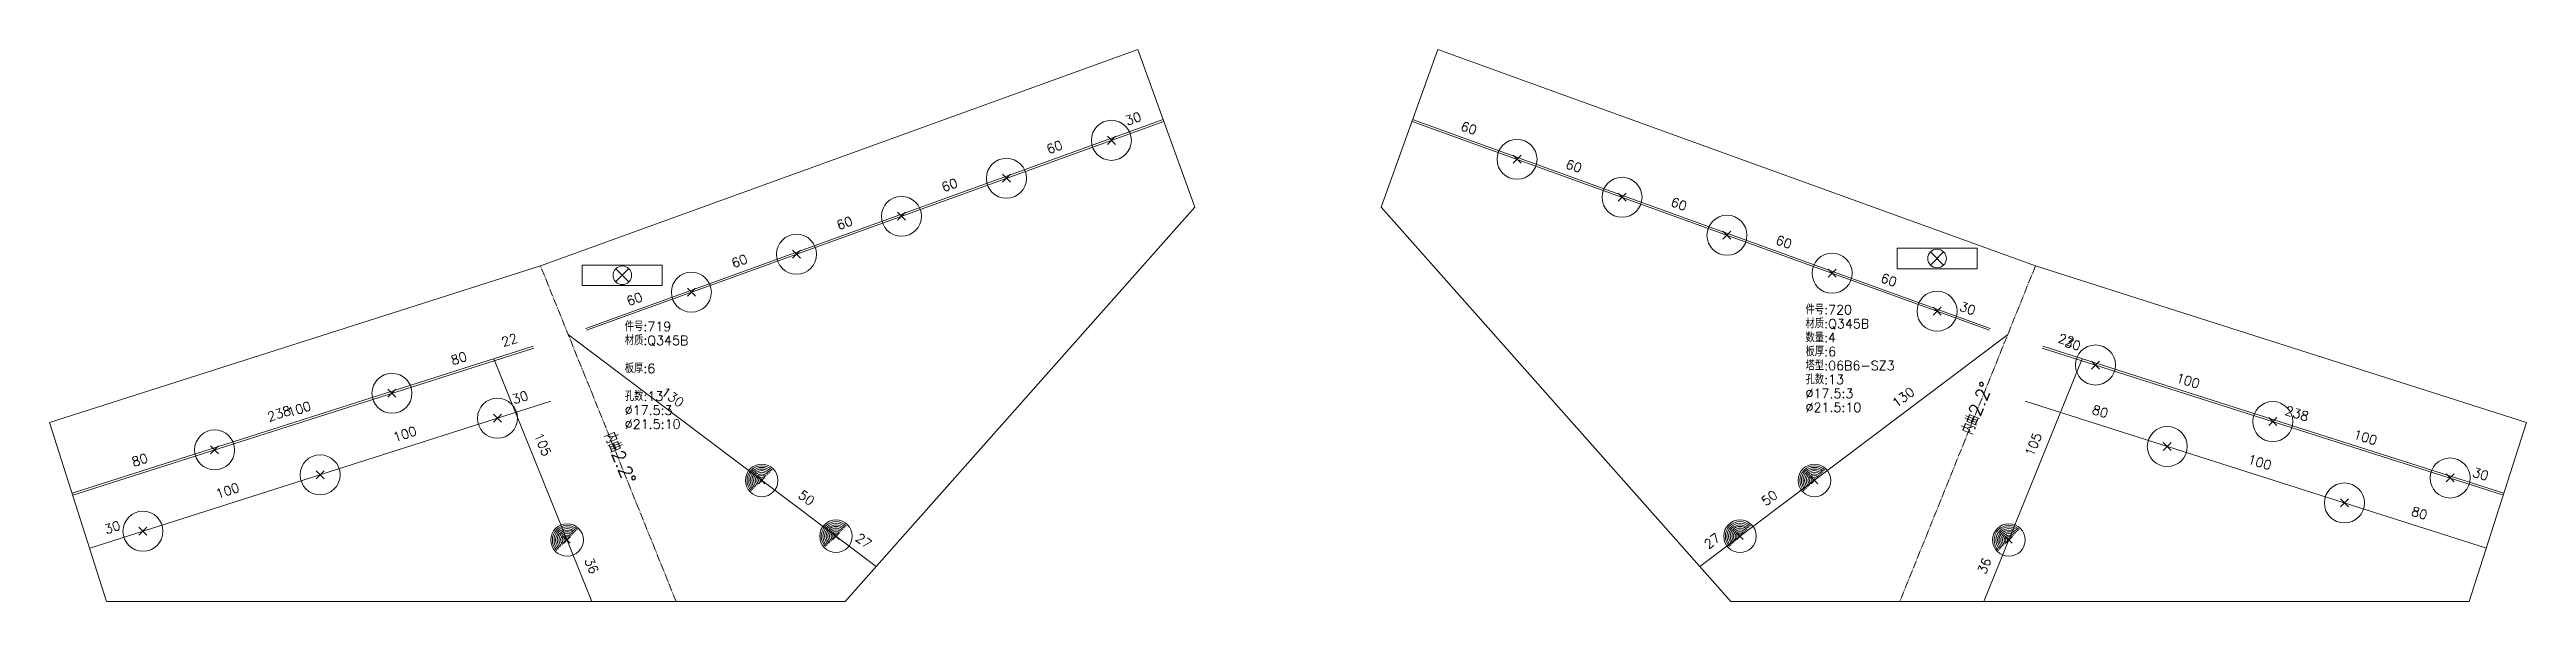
# Model space of a CAD drawing. Extents: x 0 to 6519, y -11 to 2213.
# Drawn here: x 1305 to 2636, y 447 to 743 of the extents above; entities that cross this region are included whole.
import ezdxf
from ezdxf.enums import TextEntityAlignment as Align

# ---------------------------------------------------------------- set-up
doc = ezdxf.new("R2010")
doc.units = 0
doc.header["$MEASUREMENT"] = 0
doc.linetypes.add('制弯线', pattern=[5.9, 4, -0.5, 0.2, -0.5, 0.2, -0.5])
for name, color, linetype, lineweight in [('1', 7, 'CONTINUOUS', 25), ('2', 7, 'CONTINUOUS', 25), ('5', 7, 'CONTINUOUS', 25)]:
    doc.layers.add(name, color=color, linetype=linetype, lineweight=lineweight)
doc.styles.get("Standard").update_dxf_attribs({"font": 'simplex.shx', "width": 0.7, "height": 3, "bigfont": 'gbhzfs.shx'})

msp = doc.modelspace()

# ---------------------------------------------------------------- texts
at = {"layer": '1', "color": 7, "linetype": 'Continuous', "lineweight": 13}
for s, p in [('件号:720', (2248.1, 599.3)), ('件号:719', (1613.6, 590.3)), ('材质:Q345B', (1613.6, 582.8)), ('材质:Q345B', (2248.1, 591.8)), ('数量:4', (2248.1, 584.3)), ('板厚:6', (1613.6, 567.8)), ('板厚:6', (2248.1, 576.8)), ('塔型:06B6-SZ3', (2248.1, 569.3)), ('孔数:13', (1613.6, 552.8)), ('孔数:13', (2248.1, 561.8)), ('%%c17.5:3', (2248.1, 554.3)), ('%%c17.5:3', (1613.6, 545.3)), ('%%c21.5:10', (2248.1, 546.8)), ('%%c21.5:10', (1613.6, 537.8))]:
    msp.add_text(s, height=5, dxfattribs=at).set_placement(p, align=Align.BOTTOM_LEFT)
at = {"layer": '2', "color": 7, "linetype": 'Continuous', "lineweight": 13}
for s, rotation, p in [('30', 20, (1888.2, 702.2)), ('60', 20, (1845.9, 686.9)), ('60', 341, (2065.9, 697.1)), ('60', 341, (2122.3, 676.7)), ('60', 20, (1789.5, 666.5)), ('60', 20, (1733.1, 646.1)), ('60', 341, (2178.8, 656.3)), ('60', 341, (2235.2, 635.9)), ('60', 20, (1676.6, 625.7)), ('60', 341, (2291.6, 615.5)), ('60', 20, (1620.2, 605.3)), ('30', 341, (2333.9, 600.2)), ('22', 18, (1552.9, 583.2)), ('22', 343, (2387.1, 583.2)), ('30', 343, (2390.5, 581)), ('80', 18, (1525.7, 573.4)), ('30', 18, (1558.6, 552.4)), ('130', 324, (1637, 553.1)), ('130', 37, (2303, 553.1)), ('100', 343, (2452.5, 561.3)), ('238', 18, (1429.1, 543.7)), ('100', 18, (1439.9, 546.1)), ('80', 343, (2405.3, 544.8)), ('238', 343, (2511, 543.7)), ('100', 18, (1496.7, 532.7)), ('105', 293, (1565.8, 529.4)), ('105', 68, (2374.3, 529.4)), ('100', 343, (2547.8, 530.9)), ('80', 18, (1354.2, 518.8)), ('100', 343, (2491, 517.5)), ('100', 18, (1401.4, 502.3)), ('50', 324, (1708.9, 499)), ('50', 37, (2231.1, 499)), ('30', 343, (2609.7, 511.2)), ('80', 343, (2576.8, 490.2)), ('30', 18, (1339.5, 482.6)), ('27', 324, (1739.7, 475.9)), ('27', 37, (2200.3, 475.9)), ('36', 293, (1592.1, 464.2)), ('36', 68, (2347.9, 464.2))]:
    msp.add_text(s, height=5, rotation=rotation, dxfattribs=at).set_placement(p, align=Align.BOTTOM_CENTER)
for rotation, p in [(68, (2339.9, 534.9)), (293, (1600.2, 534.9))]:
    msp.add_text('内曲2.2%%d', height=7, rotation=rotation, dxfattribs=at).set_placement(p, align=Align.BOTTOM_LEFT)

# ---------------------------------------------------------------- blocks, each defined once
blk = doc.blocks.new('板孔21.5')
at = {"layer": '5', "color": 7, "linetype": 'Continuous', "lineweight": 13}
for p, q in [((-0.2, -0.2), (0.2, 0.2)), ((0.2, -0.2), (-0.2, 0.2))]:
    blk.add_line(p, q, dxfattribs=at)
blk.add_circle((0, 0), 1, dxfattribs=at)
blk = doc.blocks.new('板孔17.5')
at = {"layer": '5', "color": 7, "linetype": 'Continuous', "lineweight": 0}
for p, q in [((-0.2, -0.2), (0.2, 0.2)), ((-0.2, 0.2), (0.2, -0.2))]:
    blk.add_line(p, q, dxfattribs=at)
at = {"layer": '5', "color": 7, "linetype": 'Continuous', "lineweight": 13}
blk.add_circle((0, 0), 1, dxfattribs=at)
for radius in [0.9, 0.8, 0.7, 0.6, 0.5, 0.4, 0.3, 0.2, 0.1]:
    blk.add_arc((0, 0), radius, 45, 225, dxfattribs=at)

# ---------------------------------------------------------------- linework, layer by layer
at = {"layer": '1', "color": 7, "linetype": 'Continuous', "lineweight": 18}
for p, q in [((1889.4, 743.1), (1568.3, 626.9)), ((1920, 658.4), (1889.4, 743.1)), ((2050.6, 743.1), (2020, 658.4)), ((2371.7, 626.9), (2050.6, 743.1)), ((1732.1, 446.6), (1920, 658.4)), ((2020, 658.4), (2208, 446.6)), ((1568.3, 626.9), (1304.5, 542.8)), ((2635.5, 542.8), (2371.7, 626.9)), ((1304.5, 542.8), (1335.2, 446.6)), ((2604.8, 446.6), (2635.5, 542.8)), ((1335.2, 446.6), (1732.1, 446.6)), ((2208, 446.6), (2604.8, 446.6))]:
    msp.add_line(p, q, dxfattribs=at)
at = {"layer": '1', "color": 7, "linetype": 'Continuous', "lineweight": 13}
for p, q in [((1590.8, 627.3), (1590.8, 616.3)), ((1633.8, 627.3), (1590.8, 627.3)), ((1633.8, 616.3), (1633.8, 627.3)), ((2297.3, 636.3), (2297.3, 625.3)), ((2340.3, 636.3), (2297.3, 636.3)), ((2322.3, 634.4), (2315.2, 627.3)), ((2315.2, 634.4), (2322.3, 627.3)), ((2340.3, 625.3), (2340.3, 636.3)), ((1590.8, 616.3), (1633.8, 616.3)), ((1615.8, 625.4), (1608.7, 618.3)), ((1608.7, 625.4), (1615.8, 618.3)), ((2297.3, 625.3), (2340.3, 625.3))]:
    msp.add_line(p, q, dxfattribs=at)
for centre in [(1612.3, 621.8), (2318.8, 630.8)]:
    msp.add_circle(centre, 5, dxfattribs=at)
at = {"layer": '2', "color": 9, "linetype": 'Continuous', "lineweight": 13}
for p, q in [((1592.7, 593.2), (1903, 705.5)), ((2347.3, 593.2), (2037, 705.5)), ((1593, 592.3), (1903.3, 704.5)), ((2347, 592.3), (2036.7, 704.5)), ((1583.3, 589.8), (1748.7, 465.3)), ((2356.7, 589.8), (2191.3, 465.3)), ((1564.4, 583.7), (1316.7, 504.7)), ((1564.7, 582.7), (1317, 503.7)), ((1543.3, 576.9), (1596, 446.6)), ((2396.7, 576.9), (2344, 446.6)), ((2375.3, 582.7), (2623.1, 503.7)), ((2375.7, 583.7), (2623.4, 504.7)), ((1573.8, 554.1), (1326.1, 475.2)), ((2366.2, 554.1), (2614, 475.2))]:
    msp.add_line(p, q, dxfattribs=at)
at = {"layer": '2', "color": 190, "linetype": '制弯线', "lineweight": 13}
for p, q in [((1641.2, 446.6), (1568.3, 626.9)), ((2371.7, 626.9), (2298.8, 446.6))]:
    msp.add_line(p, q, dxfattribs=at)

# ---------------------------------------------------------------- block references
at = {"layer": '1', "color": 7, "linetype": 'Continuous', "lineweight": 0}
for name, p, xscale, yscale, zscale in [('板孔21.5', (1875.1, 694.3), 10.75, 10.75, 10.75), ('板孔21.5', (2093.1, 684.1), 10.75, 10.75, 10.75), ('板孔21.5', (1818.7, 673.9), 10.75, 10.75, 10.75), ('板孔21.5', (2149.5, 663.7), 10.75, 10.75, 10.75), ('板孔21.5', (1762.3, 653.5), 10.75, 10.75, 10.75), ('板孔21.5', (2205.9, 643.3), 10.75, 10.75, 10.75), ('板孔21.5', (1705.9, 633.1), 10.75, 10.75, 10.75), ('板孔21.5', (2262.4, 622.9), 10.75, 10.75, 10.75), ('板孔21.5', (1649.4, 612.7), 10.75, 10.75, 10.75), ('板孔21.5', (2318.8, 602.5), 10.75, 10.75, 10.75), ('板孔21.5', (2403.9, 573.6), 10.75, 10.75, 10.75), ('板孔21.5', (1488.5, 558.4), 10.75, 10.75, 10.75), ('板孔21.5', (1545.2, 545), 10.75, 10.75, 10.75), ('板孔21.5', (2499.2, 543.2), 10.75, 10.75, 10.75), ('板孔21.5', (1393.2, 528), 10.75, 10.75, 10.75), ('板孔21.5', (2442.5, 529.8), 10.75, 10.75, 10.75), ('板孔21.5', (1449.9, 514.6), 10.75, 10.75, 10.75), ('板孔17.5', (1687.2, 511.6), 8.75, 8.75, 8.75), ('板孔17.5', (2252.9, 511.6), 8.75, 8.75, 8.75), ('板孔21.5', (2594.5, 512.9), 10.75, 10.75, 10.75), ('板孔21.5', (2537.7, 499.5), 10.75, 10.75, 10.75), ('板孔21.5', (1354.7, 484.3), 10.75, 10.75, 10.75), ('板孔17.5', (1582.6, 479.6), 8.75, 8.75, 8.75), ('板孔17.5', (1727.1, 481.6), 8.75, 8.75, 8.75), ('板孔17.5', (2212.9, 481.6), 8.75, 8.75, 8.75), ('板孔17.5', (2357.4, 479.6), 8.75, 8.75, 8.75)]:
    msp.add_blockref(name, p, dxfattribs=dict(at, xscale=xscale, yscale=yscale, zscale=zscale))

msp.set_redraw_order([(e.dxf.handle, doc.entitydb.next_handle()) for e in msp.query("TEXT MTEXT ATTDEF DIMENSION ARC_DIMENSION")])  # texts and dimensions are drawn at this point

doc.saveas('drawing.dxf')
